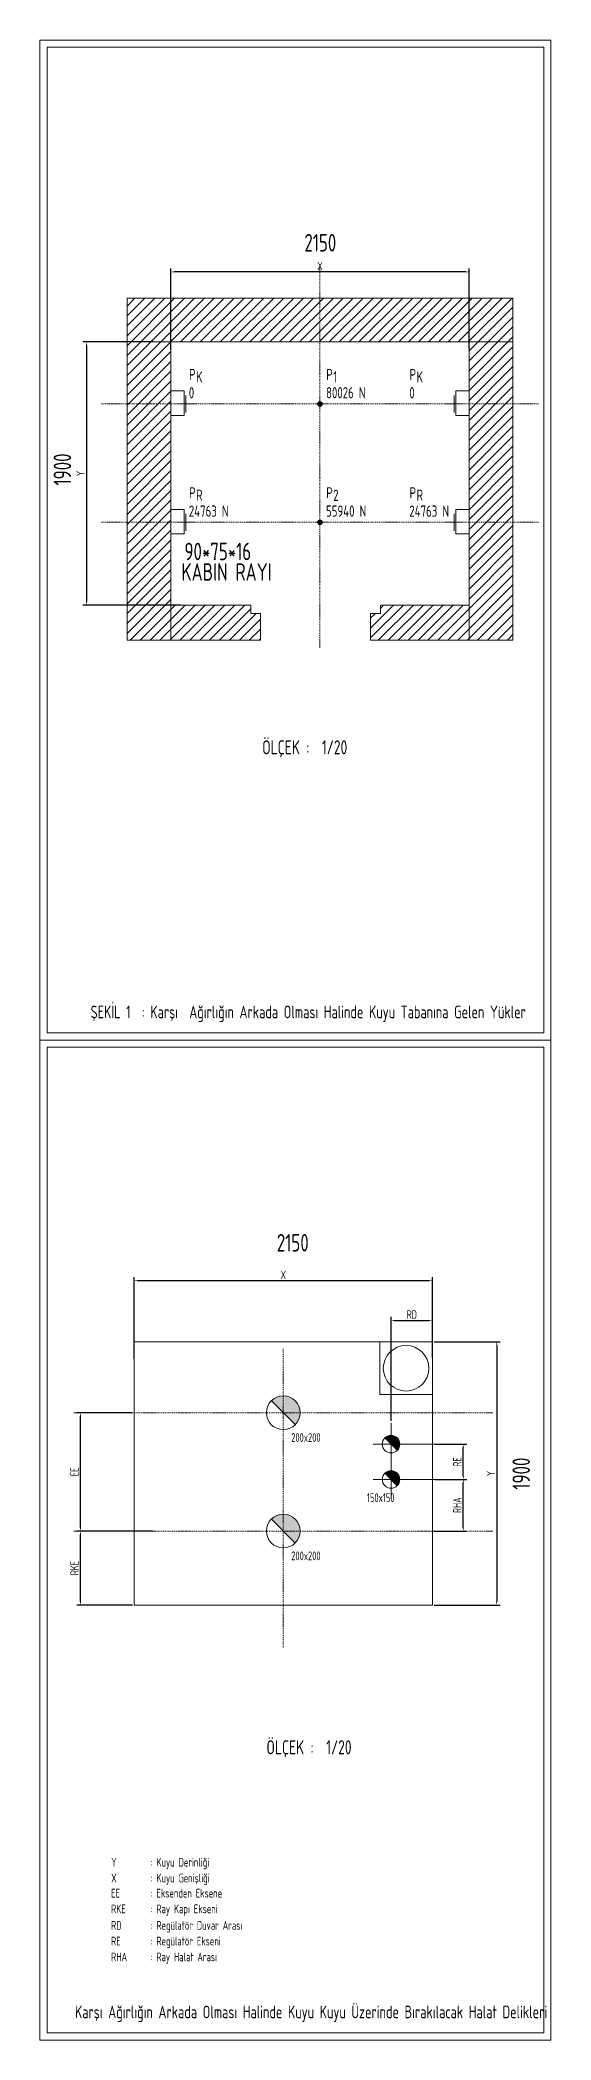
# Model space of a CAD drawing. Extents: x 190767 to 199252, y -247561 to -244711.
# Drawn here: x 196594 to 197322, y -247561 to -244711 of the extents above; entities that cross this region are included whole.
import ezdxf
from ezdxf.enums import TextEntityAlignment as Align

# ---------------------------------------------------------------- set-up
doc = ezdxf.new("R2010")
doc.units = 0
doc.header["$MEASUREMENT"] = 0
doc.linetypes.add('ARELDIS', pattern=[160.7, 150.7, -10])
doc.linetypes.add('DASHDOT2', pattern=[0.5, 0.25, -0.125, 0, -0.125])
doc.layers.get('Defpoints').update_dxf_attribs({"linetype": 'CONTINUOUS'})
for name, color, linetype in [('KOLON', 7, 'CONTINUOUS'), ('MIMARI', 1, 'CONTINUOUS'), ('YAZI', 7, 'CONTINUOUS'), ('YAZI1', 240, 'CONTINUOUS'), ('YZ1', 7, 'CONTINUOUS'), ('YZ1TES', 2, 'CONTINUOUS')]:
    doc.layers.add(name, color=color, linetype=linetype)
doc.layers.add('MİMARİKOLON', color=7, linetype='CONTINUOUS', lineweight=50)
doc.layers.add('PISSUDIS', color=6, linetype='ARELDIS', lineweight=80)
doc.styles.add('engiasn', font='isocpeur.ttf', dxfattribs={"width": 0.7, "height": 12})
doc.styles.add('ODA', font='isocpeur.ttf', dxfattribs={"height": 20})
doc.styles.add('style4', font='isocpeur.ttf', dxfattribs={"height": 8})
doc.dimstyles.new('engnasn', dxfattribs={"dimtxt": 12, "dimasz": 5, "dimexe": 5, "dimexo": 2.5, "dimgap": 2.5, "dimtad": 1, "dimdec": 0, "dimdsep": 46, "dimlunit": 6, "dimtxsty": 'engiasn', "dimcen": 0.09, "dimadec": 0, "dimazin": 0, "dimtfac": 1, "dimtdec": 0, "dimtmove": 0, "dimatfit": 3, "dimfxl": 0, "dimtolj": 1, "dimtzin": 0, "dimarcsym": 0})

msp = doc.modelspace()

# ---------------------------------------------------------------- texts
at = {"layer": 'YAZI', "color": 7, "lineweight": 15, "style": 'style4', "width": 0.7}
for s, p in [('P', (196806.7, -245195.9)), ('K', (196816.6, -245199.4)), ('P', (197002.2, -245195.9)), ('1', (197012.1, -245199.4)), ('P', (197120.8, -245195.9)), ('K', (197130.8, -245199.4)), ('0', (196806.3, -245221.9)), ('80026 N', (197001.8, -245221.9)), ('0', (197120.5, -245221.9)), ('P', (196806.7, -245364.5)), ('R', (196816.6, -245368)), ('P', (197002.2, -245364.5)), ('2', (197012.1, -245368)), ('P', (197120.8, -245364.5)), ('R', (197130.8, -245368)), ('24763 N', (196806.3, -245390.6)), ('55940 N', (197001.8, -245390.6)), ('24763 N', (197120.5, -245390.6))]:
    msp.add_text(s, height=16, dxfattribs=at).set_placement(p)
at = {"layer": 'YAZI1', "color": 7, "linetype": 'Continuous', "lineweight": 15, "style": 'ODA', "width": 0.7}
for p in [(196993.7, -245000.2), (196954.4, -246425.2)]:
    msp.add_text('2150', height=25, dxfattribs=at).set_placement(p, align=Align.MIDDLE_CENTER)
for p in [(196626.1, -245323.3), (197280, -246754.2)]:
    msp.add_text('1900', height=25, rotation=90, dxfattribs=at).set_placement(p, align=Align.MIDDLE_CENTER)
at = {"layer": 'YAZI1', "linetype": 'Continuous', "lineweight": 15, "style": 'ODA', "width": 0.7}
for s, p in [('90*75*16', (196847.6, -245440.1)), ('KABİN RAYI', (196860.1, -245469.3))]:
    msp.add_text(s, height=25, dxfattribs=at).set_placement(p, align=Align.MIDDLE_CENTER)
at = {"layer": 'YAZI1', "color": 2, "linetype": 'Continuous', "lineweight": 15, "style": 'ODA', "width": 0.7}
for s, height, p in [('ÖLÇEK :  1/20', 20, (196910.8, -245729.2)), ('ÖLÇEK :  1/20', 20, (196916.9, -247154.2)), ('Y ', 12.5, (196695.6, -247314.2)), (': Kuyu Derinliği', 12.5, (196751.8, -247314.2)), ('X  ', 12.5, (196695.6, -247336.7)), ('EE  ', 12.5, (196695.6, -247358.3)), (': Kuyu Genişliği', 12.5, (196751.8, -247336.7)), (': Eksenden Eksene', 12.5, (196751.8, -247358.3)), ('RKE  ', 12.5, (196695.6, -247380.7)), (': Ray Kapı Ekseni', 12.5, (196751.8, -247380.7)), ('RD ', 12.5, (196695.6, -247404.2)), (': Regülatör Duvar Arası', 12.5, (196751.8, -247404.2)), ('RE  ', 12.5, (196695.6, -247426.6)), ('RHA', 12.5, (196695.6, -247449.1)), (': Regülatör Ekseni', 12.5, (196751.8, -247426.6)), (': Ray Halat Arası', 12.5, (196751.8, -247449.1))]:
    msp.add_text(s, height=height, dxfattribs=at).set_placement(p)
for s, p in [('ŞEKİL 1  : Karşı  Ağırlığın Arkada Olması Halinde Kuyu Tabanına Gelen Yükler', (196976.5, -246096.3)), (' Karşı Ağırlığın Arkada Olması Halinde Kuyu Kuyu Üzerinde Bırakılacak Halat Delikleri', (196976.5, -247521.3))]:
    msp.add_text(s, height=18, dxfattribs=at).set_placement(p, align=Align.MIDDLE_CENTER)
at = {"layer": 'YAZI1', "color": 7, "linetype": 'Continuous', "lineweight": 15, "style": 'ODA', "width": 0.7}
for s, p in [('200x200', (196952.2, -246709)), ('150x150', (197060, -246794.7)), ('200x200', (196952.2, -246877.6))]:
    msp.add_text(s, height=12.5, dxfattribs=at).set_placement(p)

# ---------------------------------------------------------------- blocks, each defined once
blk = doc.blocks.new('*D6')
at = {"layer": 'Defpoints', "color": 0, "linetype": 'Continuous', "lineweight": 30, "transparency": 16777216}
for p in [(196651.9, -246836), (196757.5, -246836), (196728.4, -246941.6)]:
    blk.add_point(p, dxfattribs=at)
at = {"layer": 'YAZI1', "color": 0, "linetype": 'Continuous', "lineweight": -2, "transparency": 16777216}
for p, q in [((196755, -246836), (196646.9, -246836)), ((196651.9, -246936.6), (196651.9, -246841)), ((196725.9, -246941.6), (196646.9, -246941.6))]:
    blk.add_line(p, q, dxfattribs=at)
at = {"layer": 'YAZI1', "color": 0, "linetype": 'Continuous', "lineweight": 30, "transparency": 16777216}
for points in [[(196651, -246841), (196652.7, -246841), (196651.9, -246836)], [(196651, -246936.6), (196652.7, -246936.6), (196651.9, -246941.6)]]:
    blk.add_solid(points, dxfattribs=at)
at = {"layer": 'YAZI1', "color": 0, "linetype": 'Continuous', "lineweight": 15, "transparency": 16777216, "insert": (196643.4, -246888.8), "char_height": 12, "attachment_point": 5, "rotation": 90, "style": 'engiasn'}
blk.add_mtext('\\A1;RKE', dxfattribs=at)
blk = doc.blocks.new('*D7')
at = {"layer": 'Defpoints', "color": 0, "linetype": 'Continuous', "lineweight": 30, "transparency": 16777216}
for p in [(196651.9, -246667.4), (196727.4, -246667.4), (196727.4, -246836)]:
    blk.add_point(p, dxfattribs=at)
at = {"layer": 'YAZI1', "color": 0, "linetype": 'Continuous', "lineweight": -2, "transparency": 16777216}
for p, q in [((196724.9, -246667.4), (196646.9, -246667.4)), ((196651.9, -246831), (196651.9, -246672.4)), ((196724.9, -246836), (196646.9, -246836))]:
    blk.add_line(p, q, dxfattribs=at)
at = {"layer": 'YAZI1', "color": 0, "linetype": 'Continuous', "lineweight": 30, "transparency": 16777216}
for points in [[(196651, -246672.4), (196652.7, -246672.4), (196651.9, -246667.4)], [(196651, -246831), (196652.7, -246831), (196651.9, -246836)]]:
    blk.add_solid(points, dxfattribs=at)
at = {"layer": 'YAZI1', "color": 0, "linetype": 'Continuous', "lineweight": 15, "transparency": 16777216, "insert": (196643.4, -246751.7), "char_height": 12, "attachment_point": 5, "rotation": 90, "style": 'engiasn'}
blk.add_mtext('\\A1;EE', dxfattribs=at)
blk = doc.blocks.new('*D8')
at = {"layer": 'Defpoints', "color": 0, "linetype": 'Continuous', "lineweight": 30, "transparency": 16777216}
for p in [(196728.4, -246479.3), (196728.4, -246592.6), (197153.4, -246591.8)]:
    blk.add_point(p, dxfattribs=at)
at = {"layer": 'YAZI1', "color": 0, "linetype": 'Continuous', "lineweight": -2, "transparency": 16777216}
for p, q in [((196728.4, -246590.1), (196728.4, -246474.3)), ((197148.4, -246479.3), (196733.4, -246479.3)), ((197153.4, -246589.3), (197153.4, -246474.3))]:
    blk.add_line(p, q, dxfattribs=at)
at = {"layer": 'YAZI1', "color": 0, "linetype": 'Continuous', "lineweight": 30, "transparency": 16777216}
for points in [[(196733.4, -246478.5), (196733.4, -246480.1), (196728.4, -246479.3)], [(197148.4, -246478.5), (197148.4, -246480.1), (197153.4, -246479.3)]]:
    blk.add_solid(points, dxfattribs=at)
at = {"layer": 'YAZI1', "color": 0, "linetype": 'Continuous', "lineweight": 15, "transparency": 16777216, "insert": (196940.9, -246470.8), "char_height": 12, "attachment_point": 5, "style": 'engiasn'}
blk.add_mtext('\\A1;X', dxfattribs=at)
blk = doc.blocks.new('*D9')
at = {"layer": 'Defpoints', "color": 0, "linetype": 'Continuous', "lineweight": 30, "transparency": 16777216}
for p in [(197153.4, -246566.6), (197153.4, -246941.6), (197245, -246941.6)]:
    blk.add_point(p, dxfattribs=at)
at = {"layer": 'YAZI1', "color": 0, "linetype": 'Continuous', "lineweight": -2, "transparency": 16777216}
for p, q in [((197155.9, -246566.6), (197250, -246566.6)), ((197245, -246571.6), (197245, -246936.6)), ((197155.9, -246941.6), (197250, -246941.6))]:
    blk.add_line(p, q, dxfattribs=at)
at = {"layer": 'YAZI1', "color": 0, "linetype": 'Continuous', "lineweight": 30, "transparency": 16777216}
for points in [[(197244.2, -246571.6), (197245.9, -246571.6), (197245, -246566.6)], [(197244.2, -246936.6), (197245.9, -246936.6), (197245, -246941.6)]]:
    blk.add_solid(points, dxfattribs=at)
at = {"layer": 'YAZI1', "color": 0, "linetype": 'Continuous', "lineweight": 15, "transparency": 16777216, "insert": (197236.5, -246754.1), "char_height": 12, "attachment_point": 5, "rotation": 90, "style": 'engiasn'}
blk.add_mtext('\\A1;Y', dxfattribs=at)
blk = doc.blocks.new('*D10')
at = {"layer": 'Defpoints', "color": 0, "linetype": 'Continuous', "lineweight": 30, "transparency": 16777216}
for p in [(197154.8, -246712.2), (197197.4, -246712.2), (197154.8, -246762.5)]:
    blk.add_point(p, dxfattribs=at)
at = {"layer": 'YAZI1', "color": 0, "linetype": 'Continuous', "lineweight": -2, "transparency": 16777216}
for p, q in [((197157.3, -246712.2), (197202.4, -246712.2)), ((197197.4, -246757.5), (197197.4, -246717.2)), ((197157.3, -246762.5), (197202.4, -246762.5))]:
    blk.add_line(p, q, dxfattribs=at)
at = {"layer": 'YAZI1', "color": 0, "linetype": 'Continuous', "lineweight": 30, "transparency": 16777216}
for points in [[(197196.6, -246717.2), (197198.3, -246717.2), (197197.4, -246712.2)], [(197196.6, -246757.5), (197198.3, -246757.5), (197197.4, -246762.5)]]:
    blk.add_solid(points, dxfattribs=at)
at = {"layer": 'YAZI1', "color": 0, "linetype": 'Continuous', "lineweight": 15, "transparency": 16777216, "insert": (197188.9, -246737.4), "char_height": 12, "attachment_point": 5, "rotation": 90, "style": 'engiasn'}
blk.add_mtext('\\A1;RE', dxfattribs=at)
blk = doc.blocks.new('*D11')
at = {"layer": 'Defpoints', "color": 0, "linetype": 'Continuous', "lineweight": 30, "transparency": 16777216}
for p in [(197154.8, -246762.5), (197197.4, -246762.5), (197153.4, -246836)]:
    blk.add_point(p, dxfattribs=at)
at = {"layer": 'YAZI1', "color": 0, "linetype": 'Continuous', "lineweight": -2, "transparency": 16777216}
for p, q in [((197157.3, -246762.5), (197202.4, -246762.5)), ((197197.4, -246831), (197197.4, -246767.5)), ((197155.9, -246836), (197202.4, -246836))]:
    blk.add_line(p, q, dxfattribs=at)
at = {"layer": 'YAZI1', "color": 0, "linetype": 'Continuous', "lineweight": 30, "transparency": 16777216}
for points in [[(197196.6, -246767.5), (197198.3, -246767.5), (197197.4, -246762.5)], [(197196.6, -246831), (197198.3, -246831), (197197.4, -246836)]]:
    blk.add_solid(points, dxfattribs=at)
at = {"layer": 'YAZI1', "color": 0, "linetype": 'Continuous', "lineweight": 15, "transparency": 16777216, "insert": (197188.9, -246799.3), "char_height": 12, "attachment_point": 5, "rotation": 90, "style": 'engiasn'}
blk.add_mtext('\\A1;RHA', dxfattribs=at)
blk = doc.blocks.new('*D12')
at = {"layer": 'Defpoints', "color": 0, "linetype": 'Continuous', "lineweight": 30, "transparency": 16777216}
for p in [(197153.4, -246535.9), (197153.4, -246565.6), (197094.5, -246681.6)]:
    blk.add_point(p, dxfattribs=at)
at = {"layer": 'YAZI1', "color": 0, "linetype": 'Continuous', "lineweight": -2, "transparency": 16777216}
for p, q in [((197094.5, -246679.1), (197094.5, -246530.9)), ((197099.5, -246535.9), (197148.4, -246535.9)), ((197153.4, -246563.1), (197153.4, -246530.9))]:
    blk.add_line(p, q, dxfattribs=at)
at = {"layer": 'YAZI1', "color": 0, "linetype": 'Continuous', "lineweight": 30, "transparency": 16777216}
for points in [[(197099.5, -246535.1), (197099.5, -246536.8), (197094.5, -246535.9)], [(197148.4, -246535.1), (197148.4, -246536.8), (197153.4, -246535.9)]]:
    blk.add_solid(points, dxfattribs=at)
at = {"layer": 'YAZI1', "color": 0, "linetype": 'Continuous', "lineweight": 15, "transparency": 16777216, "insert": (197124, -246527.4), "char_height": 12, "attachment_point": 5, "style": 'engiasn'}
blk.add_mtext('\\A1;RD', dxfattribs=at)
blk = doc.blocks.new('*D24')
at = {"layer": 'Defpoints', "color": 0, "linetype": 'Continuous', "lineweight": 30, "transparency": 16777216}
for p in [(196780.7, -245041.8), (196780.7, -245155.1), (197205.7, -245154.3)]:
    blk.add_point(p, dxfattribs=at)
at = {"layer": 'YAZI1', "color": 0, "linetype": 'Continuous', "lineweight": -2, "transparency": 16777216}
for p, q in [((196780.7, -245152.6), (196780.7, -245036.8)), ((197200.7, -245041.8), (196785.7, -245041.8)), ((197205.7, -245151.8), (197205.7, -245036.8))]:
    blk.add_line(p, q, dxfattribs=at)
at = {"layer": 'YAZI1', "color": 0, "linetype": 'Continuous', "lineweight": 30, "transparency": 16777216}
for points in [[(196785.7, -245041), (196785.7, -245042.6), (196780.7, -245041.8)], [(197200.7, -245041), (197200.7, -245042.6), (197205.7, -245041.8)]]:
    blk.add_solid(points, dxfattribs=at)
at = {"layer": 'YAZI1', "color": 0, "linetype": 'Continuous', "lineweight": 15, "transparency": 16777216, "insert": (196993.2, -245033.3), "char_height": 12, "attachment_point": 5, "style": 'engiasn'}
blk.add_mtext('\\A1;X', dxfattribs=at)
blk = doc.blocks.new('*D25')
at = {"layer": 'Defpoints', "color": 0, "linetype": 'Continuous', "lineweight": 30, "transparency": 16777216}
for p in [(196757.3, -245141.6), (196660.4, -245516.6), (196796.7, -245516.6)]:
    blk.add_point(p, dxfattribs=at)
at = {"layer": 'YAZI1', "color": 0, "linetype": 'Continuous', "lineweight": -2, "transparency": 16777216}
for p, q in [((196754.8, -245141.6), (196655.4, -245141.6)), ((196660.4, -245146.6), (196660.4, -245511.6)), ((196794.2, -245516.6), (196655.4, -245516.6))]:
    blk.add_line(p, q, dxfattribs=at)
at = {"layer": 'YAZI1', "color": 0, "linetype": 'Continuous', "lineweight": 30, "transparency": 16777216}
for points in [[(196659.6, -245146.6), (196661.2, -245146.6), (196660.4, -245141.6)], [(196659.6, -245511.6), (196661.2, -245511.6), (196660.4, -245516.6)]]:
    blk.add_solid(points, dxfattribs=at)
at = {"layer": 'YAZI1', "color": 0, "linetype": 'Continuous', "lineweight": 15, "transparency": 16777216, "insert": (196651.9, -245329.1), "char_height": 12, "attachment_point": 5, "rotation": 90, "style": 'engiasn'}
blk.add_mtext('\\A1;Y', dxfattribs=at)

# ---------------------------------------------------------------- dimensions: what is measured, and where the dimension line sits
at = {"layer": 'YAZI1', "color": 7, "linetype": 'Continuous', "lineweight": 15}
for base, p1, p2, angle, text, picture, middle in [((196780.7, -245041.8), (197205.7, -245154.3), (196780.7, -245155.1), 180, 'X', '*D24', (196993.2, -245033.3)), ((196660.4, -245516.6), (196757.3, -245141.6), (196796.7, -245516.6), 90, 'Y', '*D25', (196651.9, -245329.1)), ((196728.4, -246479.3), (197153.4, -246591.8), (196728.4, -246592.6), 180, 'X', '*D8', (196940.9, -246470.8)), ((197153.4, -246535.9), (197094.5, -246681.6), (197153.4, -246565.6), 180, 'RD', '*D12', (197124, -246527.4)), ((197245, -246941.6), (197153.4, -246566.6), (197153.4, -246941.6), 90, 'Y', '*D9', (197236.5, -246754.1)), ((196651.9, -246667.4), (196727.4, -246836), (196727.4, -246667.4), 90, 'EE', '*D7', (196643.4, -246751.7)), ((197197.4, -246712.2), (197154.8, -246762.5), (197154.8, -246712.2), 90, 'RE', '*D10', (197188.9, -246737.4)), ((197197.4, -246762.5), (197153.4, -246836), (197154.8, -246762.5), 90, 'RHA', '*D11', (197188.9, -246799.3)), ((196651.9, -246836), (196728.4, -246941.6), (196757.5, -246836), 90, 'RKE', '*D6', (196643.4, -246888.8))]:
    dim = msp.add_linear_dim(base=base, p1=p1, p2=p2, angle=angle, text=text, dimstyle='engnasn', dxfattribs=at)
    dim.commit()
    dim.dimension.update_dxf_attribs({"geometry": picture, "text_midpoint": middle})

# ---------------------------------------------------------------- hatches: boundary and pattern name
at = {"layer": 'YAZI1', "linetype": 'Continuous', "lineweight": 15}
h = msp.add_hatch(dxfattribs=at)
h.set_pattern_fill('ANSI31', scale=80, style=0)
h.set_pattern_definition([(45, (221466.273, -133424.712), (-7.0710678, 7.0710678), [])])
h.paths.add_polyline_path([(196993.2, -245141.6), (196993.2, -245079.1), (196718.2, -245079.1), (196718.2, -245141.6)])
h.paths.add_polyline_path([(197268.2, -245141.6), (197268.2, -245079.1), (196993.2, -245079.1), (196993.2, -245141.6)])
h.paths.add_polyline_path([(197205.7, -245141.6), (197205.7, -245229.9), (197268.2, -245229.9), (197268.2, -245141.6)])
h.paths.add_polyline_path([(197268.2, -245229.9), (197205.7, -245229.9), (197205.7, -245398.5), (197268.2, -245398.5)])
h.paths.add_polyline_path([(197205.7, -245566.6), (197268.2, -245566.6), (197268.2, -245398.5), (197205.7, -245398.5)])
h.paths.add_polyline_path([(197205.7, -245566.6), (197205.7, -245516.6), (197079.2, -245516.6), (197079.2, -245528.4), (197065.4, -245528.4), (197065.4, -245566.6)])
h.paths.add_polyline_path([(196908.4, -245566.6), (196908.4, -245528.4), (196894.6, -245528.4), (196894.6, -245516.6), (196780.7, -245516.6), (196780.7, -245566.6)])
h.paths.add_polyline_path([(196780.7, -245398.5), (196718.2, -245398.5), (196718.2, -245566.6), (196780.7, -245566.6)])
h.paths.add_polyline_path([(196718.2, -245398.5), (196780.7, -245398.5), (196780.7, -245229.9), (196718.2, -245229.9)])
h.paths.add_polyline_path([(196718.2, -245229.9), (196780.7, -245229.9), (196780.7, -245141.6), (196718.2, -245141.6)])
h = msp.add_hatch(color=7, dxfattribs=at)
h.paths.add_polyline_path([(196940.9, -246643.3, 0.198912), (196923.9, -246650.3), (196940.9, -246667.4)])
h.paths.add_polyline_path([(196940.9, -246643.3), (196940.9, -246667.4), (196965, -246667.4, 0.414214)])
h.paths.add_polyline_path([(196940.9, -246667.4), (196958, -246684.4, 0.198912), (196965, -246667.4)])
h = msp.add_hatch(color=7, dxfattribs=at)
h.paths.add_polyline_path([(197094.5, -246712.2), (197107, -246712.2, 0.414214), (197094.5, -246699.7)])
h.paths.add_polyline_path([(197094.5, -246712.2), (197094.5, -246699.7, 0.198912), (197085.7, -246703.4)])
h.paths.add_polyline_path([(197107, -246712.2), (197094.5, -246712.2), (197103.4, -246721, 0.198912)])
h = msp.add_hatch(color=7, dxfattribs=at)
h.paths.add_polyline_path([(197094.5, -246762.5), (197107, -246762.5, 0.414214), (197094.5, -246750)])
h.paths.add_polyline_path([(197094.5, -246762.5), (197094.5, -246750, 0.198912), (197085.7, -246753.7)])
h.paths.add_polyline_path([(197107, -246762.5), (197094.5, -246762.5), (197103.4, -246771.4, 0.198912)])
h = msp.add_hatch(color=7, dxfattribs=at)
h.paths.add_polyline_path([(196940.9, -246811.9, 0.198912), (196923.9, -246819), (196940.9, -246836)])
h.paths.add_polyline_path([(196940.9, -246811.9), (196940.9, -246836), (196965, -246836, 0.414214)])
h.paths.add_polyline_path([(196940.9, -246836), (196958, -246853.1, 0.198912), (196965, -246836)])
at = {"layer": 'YZ1', "lineweight": 15}
h = msp.add_hatch(color=7, dxfattribs=at)
h.paths.add_polyline_path([(196993.2, -245226.5, 0.414214), (196989.8, -245229.9), (196993.2, -245229.9)])
h.paths.add_polyline_path([(196993.2, -245226.5), (196993.2, -245229.9), (196996.5, -245229.9, 0.414214)])
h.paths.add_polyline_path([(196996.5, -245229.9), (196993.2, -245229.9), (196993.2, -245233.3, 0.414214)])
h.paths.add_polyline_path([(196993.2, -245229.9), (196989.8, -245229.9, 0.414214), (196993.2, -245233.3)])
h = msp.add_hatch(color=7, dxfattribs=at)
h.paths.add_polyline_path([(196993.2, -245395.2, 0.414214), (196989.8, -245398.5), (196993.2, -245398.5)])
h.paths.add_polyline_path([(196993.2, -245395.2), (196993.2, -245398.5), (196996.5, -245398.5, 0.414214)])
h.paths.add_polyline_path([(196996.5, -245398.5), (196993.2, -245398.5), (196993.2, -245401.9, 0.414214)])
h.paths.add_polyline_path([(196993.2, -245398.5), (196989.8, -245398.5, 0.414214), (196993.2, -245401.9)])

# ---------------------------------------------------------------- linework, layer by layer
at = {"layer": 'KOLON', "color": 7, "linetype": 'DASHDOT2', "lineweight": 15, "ltscale": 5}
for p, q in [((196993.2, -245031.4), (196993.2, -245577.5)), ((196681.9, -245229.9), (197304.4, -245229.9)), ((196681.9, -245398.5), (197304.4, -245398.5)), ((196940.9, -246576.3), (196940.9, -247002.5)), ((196642.2, -246667.4), (197239.7, -246667.4)), ((196642.2, -246836), (197239.7, -246836))]:
    msp.add_line(p, q, dxfattribs=at)
at = {"layer": 'MIMARI', "color": 7, "lineweight": 15}
for p, q in [((196780.7, -245566.6), (196908.4, -245566.6)), ((197205.7, -245566.6), (197065.4, -245566.6))]:
    msp.add_line(p, q, dxfattribs=at)
for points in [[(197268.2, -245079.1), (197268.2, -245141.6), (196718.2, -245141.6), (196718.2, -245079.1)], [(197268.2, -245079.1), (197268.2, -245141.6), (196718.2, -245141.6), (196718.2, -245079.1)], [(196718.2, -245141.6), (196780.7, -245141.6), (196780.7, -245566.6), (196718.2, -245566.6)], [(197205.7, -245141.6), (197268.2, -245141.6), (197268.2, -245566.6), (197205.7, -245566.6)], [(196728.4, -246566.6), (197153.4, -246566.6), (197153.4, -246941.6), (196728.4, -246941.6)]]:
    msp.add_lwpolyline(points, close=True, dxfattribs=at)
msp.add_lwpolyline([(197078.4, -246566.6), (197078.4, -246641.6), (197153.4, -246641.6), (197153.4, -246566.6)], dxfattribs=at)
msp.add_circle((197115.9, -246604.1), 32.5, dxfattribs=at)
at = {"layer": 'MİMARİKOLON', "color": 7, "lineweight": 15, "ltscale": 5}
for p, q in [((197094.5, -246790.1), (197094.5, -246681.6)), ((197069.1, -246712.2), (197161.1, -246712.2)), ((197069.1, -246762.5), (197161.1, -246762.5))]:
    msp.add_line(p, q, dxfattribs=at)
at = {"layer": 'PISSUDIS', "color": 7, "lineweight": 15}
for p, q in [((196801.8, -245241.9), (196801.8, -245217.9)), ((196801.8, -245241.9), (196801.8, -245217.9)), ((196801.8, -245229.9), (196817.1, -245229.9)), ((197184.5, -245229.9), (197171.8, -245229.9)), ((197184.5, -245241.9), (197184.5, -245217.9)), ((197184.5, -245241.9), (197184.5, -245217.9)), ((196801.8, -245410.5), (196801.8, -245386.5)), ((196801.8, -245410.5), (196801.8, -245386.5)), ((196801.8, -245398.5), (196814.5, -245398.5)), ((197184.5, -245398.5), (197171.8, -245398.5)), ((197184.5, -245410.5), (197184.5, -245386.5)), ((197184.5, -245410.5), (197184.5, -245386.5))]:
    msp.add_line(p, q, dxfattribs=at)
at = {"layer": 'YAZI1', "color": 7, "linetype": 'Continuous', "lineweight": 15}
for p, q in [((196780.7, -245516.6), (196894.6, -245516.6)), ((196894.6, -245516.6), (196894.6, -245528.4)), ((196894.6, -245516.6), (196894.6, -245528.4)), ((197079.2, -245516.6), (197079.2, -245528.4)), ((197205.7, -245516.6), (197079.2, -245516.6)), ((196908.4, -245528.4), (196894.6, -245528.4)), ((196908.4, -245528.4), (196894.6, -245528.4)), ((196908.4, -245528.4), (196908.4, -245566.6)), ((197065.4, -245528.4), (197079.2, -245528.4)), ((197065.4, -245528.4), (197065.4, -245566.6)), ((196958, -246684.4), (196923.9, -246650.3)), ((197085.7, -246703.4), (197103.4, -246721)), ((197085.7, -246753.7), (197103.4, -246771.4)), ((196958, -246853.1), (196923.9, -246819)), ((197153.4, -246941.6), (197052, -246941.6))]:
    msp.add_line(p, q, dxfattribs=at)
at = {"layer": 'YAZI1', "color": 2, "linetype": 'Continuous', "lineweight": 15}
for points in [[(196594.2, -246136.3), (197322.4, -246136.3), (197322.4, -244711.3), (196594.2, -244711.3)], [(196604.2, -246126.3), (197312.4, -246126.3), (197312.4, -244721.3), (196604.2, -244721.3)], [(196594.2, -247561.3), (197322.4, -247561.3), (197322.4, -246136.3), (196594.2, -246136.3)], [(196594.2, -247561.3), (197322.4, -247561.3), (197322.4, -246136.3), (196594.2, -246136.3)], [(196604.2, -247551.3), (197312.4, -247551.3), (197312.4, -246146.3), (196604.2, -246146.3)], [(196604.2, -247551.3), (197312.4, -247551.3), (197312.4, -246146.3), (196604.2, -246146.3)]]:
    msp.add_lwpolyline(points, close=True, dxfattribs=at)
at = {"layer": 'YAZI1', "color": 7, "linetype": 'Continuous', "lineweight": 15}
for centre, radius in [((196940.9, -246667.4), 24.1), ((197094.5, -246712.2), 12.5), ((197094.5, -246762.5), 12.5), ((196940.9, -246836), 24.1)]:
    msp.add_circle(centre, radius, dxfattribs=at)
at = {"layer": 'YZ1', "color": 7, "lineweight": 15}
for centre in [(196993.2, -245229.9), (196993.2, -245398.5)]:
    msp.add_circle(centre, 3.36, dxfattribs=at)
at = {"layer": 'YZ1TES', "color": 7, "linetype": 'Continuous', "lineweight": 15}
for p, q in [((196799.5, -245211.4), (196780.7, -245211.4)), ((196799.5, -245211.4), (196799.5, -245246.6)), ((197186.9, -245211.4), (197186.9, -245246.6)), ((197186.9, -245211.4), (197205.7, -245211.4)), ((196799.5, -245246.6), (196780.7, -245246.6)), ((197186.9, -245246.6), (197205.7, -245246.6)), ((196799.5, -245380.1), (196780.7, -245380.1)), ((196799.5, -245380.1), (196799.5, -245415.2)), ((197186.9, -245380.1), (197186.9, -245415.2)), ((197186.9, -245380.1), (197205.7, -245380.1)), ((196799.5, -245415.2), (196780.7, -245415.2)), ((197186.9, -245415.2), (197205.7, -245415.2))]:
    msp.add_line(p, q, dxfattribs=at)

msp.set_redraw_order([(e.dxf.handle, doc.entitydb.next_handle()) for e in msp.query("TEXT MTEXT ATTDEF DIMENSION ARC_DIMENSION")])  # texts and dimensions are drawn at this point

doc.saveas('drawing.dxf')
